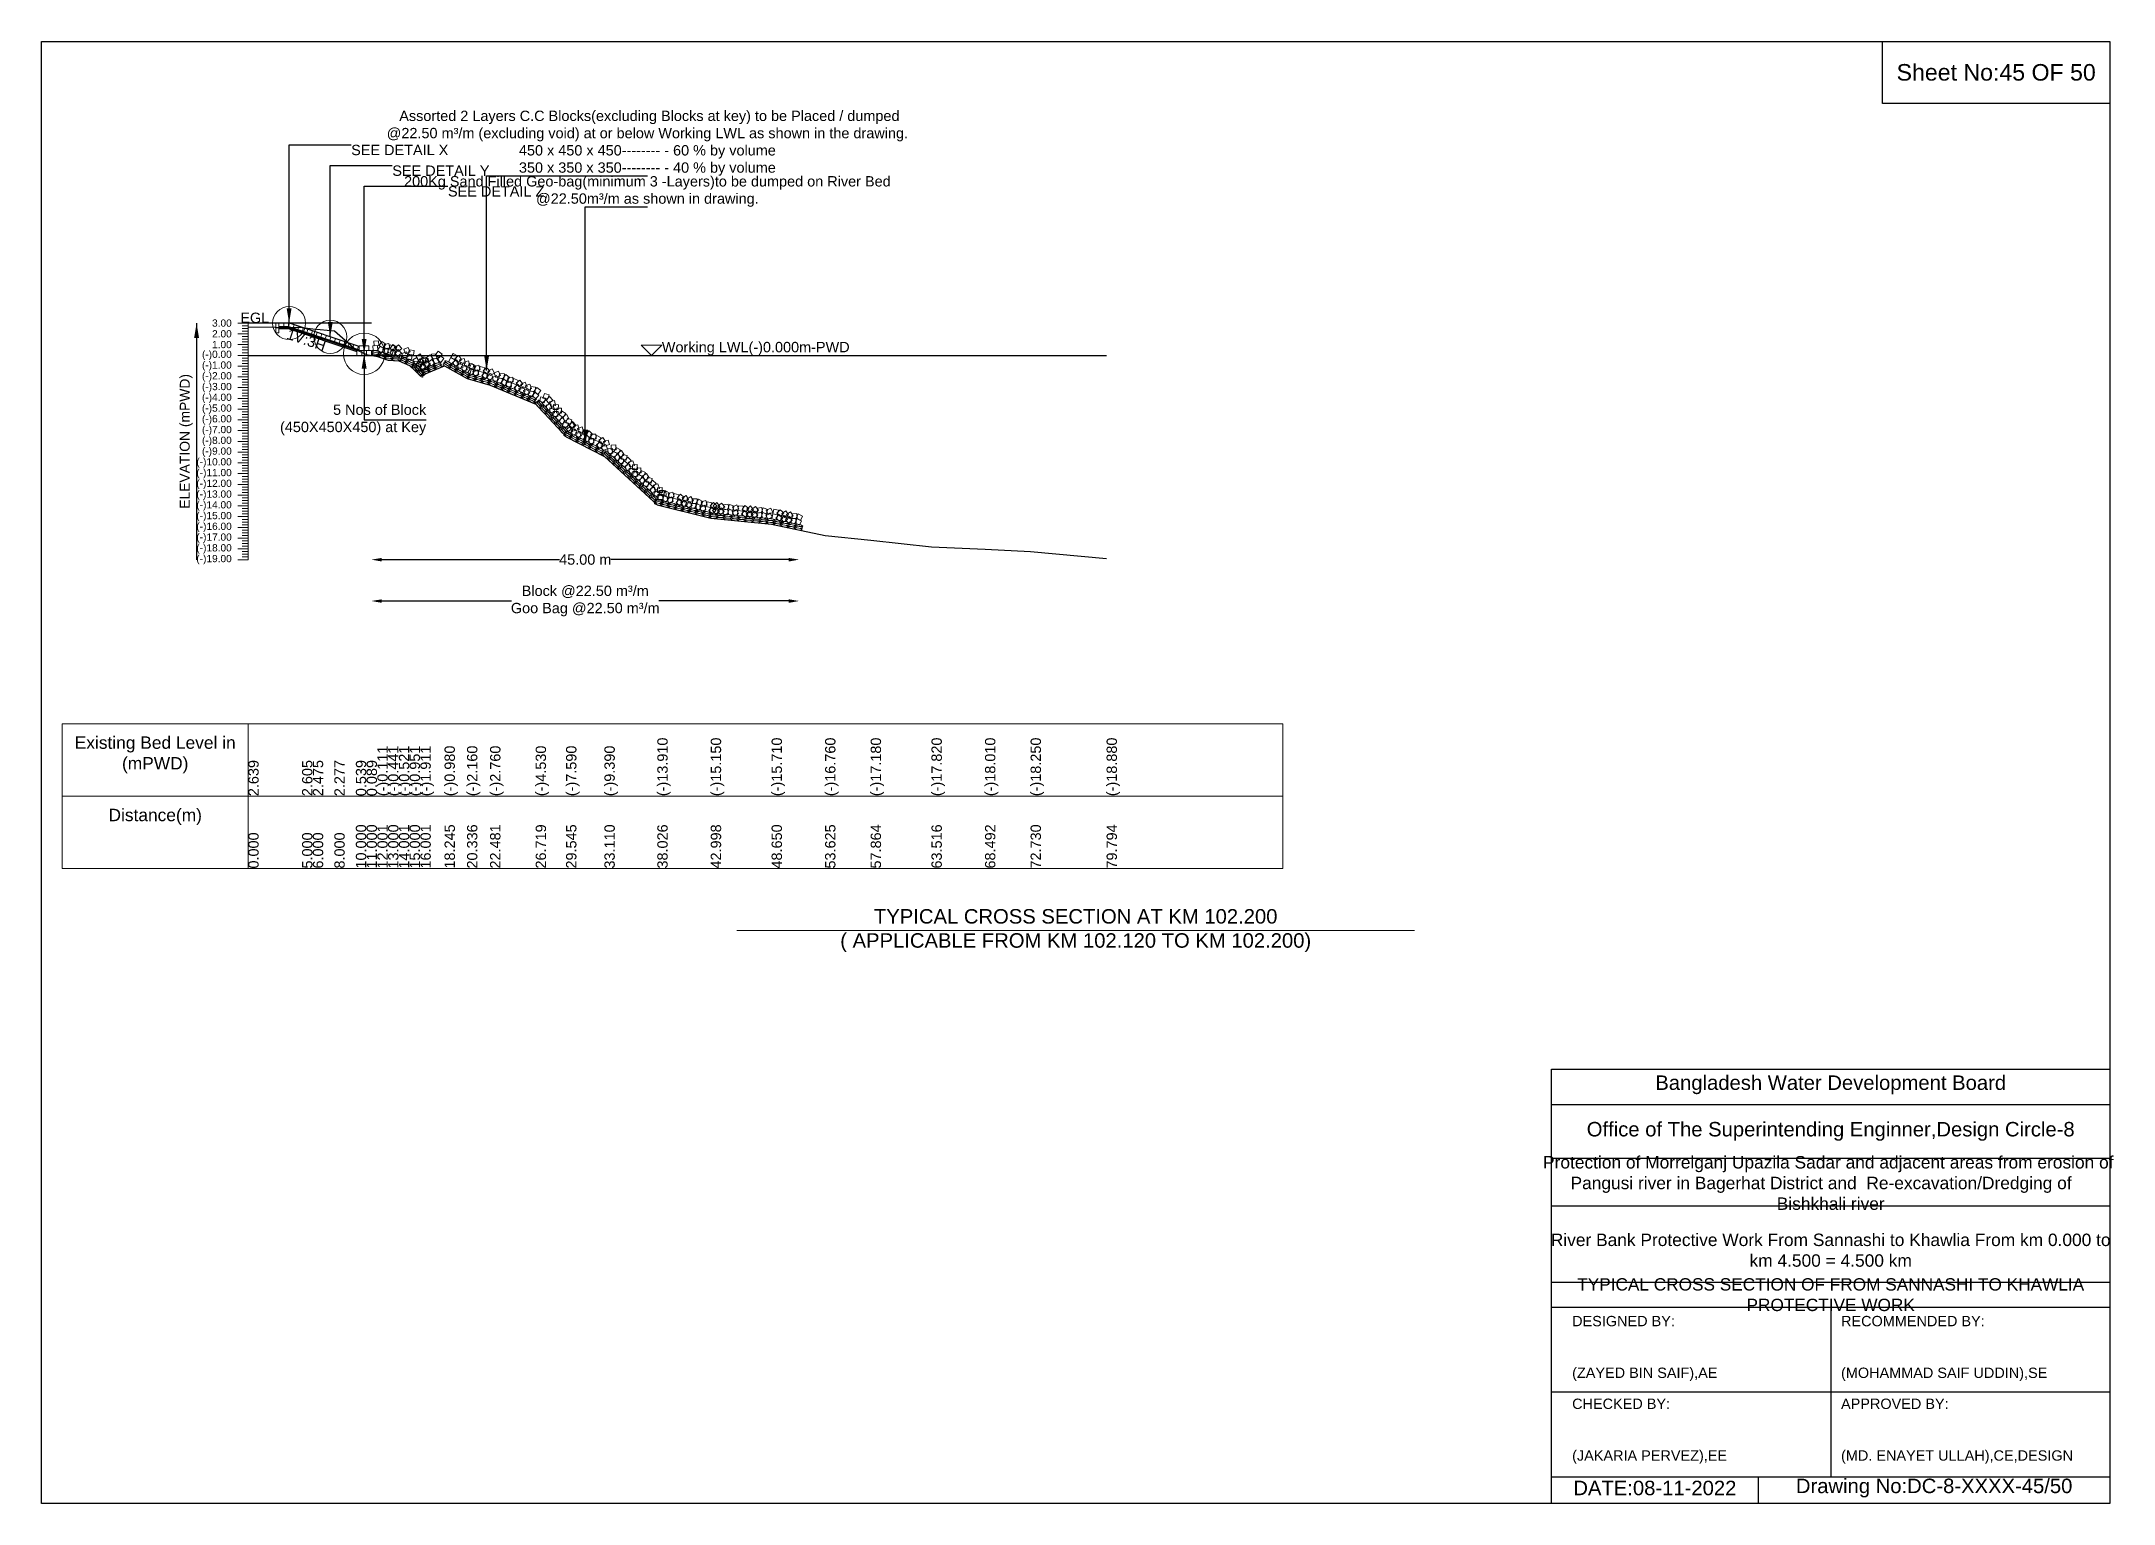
# Model space of a CAD drawing. Header units: inches. Extents: x 89000 to 845017, y -7071 to 0.
# Drawn here: x 760000 to 770017, y -7071 to 0 of the extents above; entities that cross this region are included whole.
import ezdxf

# ---------------------------------------------------------------- set-up
doc = ezdxf.new("R2010")
doc.units = ezdxf.units.IN
doc.header["$LTSCALE"] = 7
doc.header["$MEASUREMENT"] = 0
for name, color, linetype, lineweight in [('Cross section Data Border', 7, 'Continuous', 9), ('Cross Section Labels', 7, 'Continuous', 9), ('Existing_Bed_Level for Xsection', 7, 'Continuous', 25), ('Long Section Labels', 7, 'Continuous', 9)]:
    doc.layers.add(name, color=color, linetype=linetype, lineweight=lineweight)
doc.styles.get("Standard").update_dxf_attribs({"font": 'arial.ttf'})
doc.dimstyles.new('Appron Lebeling Style', dxfattribs={"dimtxt": 50, "dimasz": 50, "dimexe": 0.18, "dimexo": 0.0625, "dimgap": 0.09, "dimtad": 0, "dimtih": 1, "dimtoh": 1, "dimdec": 4, "dimzin": 0, "dimdsep": 46, "dimtxsty": 'Standard', "dimcen": 0.09, "dimse1": 1, "dimse2": 1, "dimadec": 0, "dimazin": 0, "dimtfac": 1, "dimtdec": 4, "dimtofl": 0, "dimtmove": 0, "dimatfit": 3, "dimfxl": 1, "dimtolj": 1, "dimtzin": 0, "dimarcsym": 0})
doc.dimstyles.get("Standard").update_dxf_attribs({"dimtxt": 0.18, "dimasz": 0.18, "dimexe": 0.18, "dimexo": 0.0625, "dimgap": 0.09, "dimtad": 0, "dimtih": 1, "dimtoh": 1, "dimdec": 4, "dimzin": 0, "dimdsep": 46, "dimtxsty": 'Standard', "dimcen": 0.09, "dimadec": 0, "dimazin": 0, "dimtfac": 1, "dimtdec": 4, "dimtofl": 0, "dimtmove": 0, "dimatfit": 3, "dimfxl": 1, "dimtolj": 1, "dimtzin": 0, "dimarcsym": 0})

msp = doc.modelspace()

# ---------------------------------------------------------------- texts
at = {"attachment_point": 5}
for s, insert, char_height in [('Sheet No:45 OF 50', (769450, -150), 80), ('Bangladesh Water Development Board', (768650, -5046), 70), ('Office of The Superintending Enginner,Design Circle-8', (768650, -5271), 70)]:
    msp.add_mtext(s, dxfattribs=dict(at, insert=insert, char_height=char_height))
for s, insert, char_height, width, attachment_point in [('Protection of Morrelganj Upazila Sadar and adjacent areas from erosion of  Pangusi river in Bagerhat District and  Re-excavation/Dredging of     Bishkhali river', (768650, -5521), 60, 2800, 5), ('River Bank Protective Work From Sannashi to Khawlia From km 0.000 to km 4.500 = 4.500 km', (768650, -5846), 60, 2700, 5), ('TYPICAL CROSS SECTION OF FROM SANNASHI TO KHAWLIA PROTECTIVE WORK', (768650, -6061), 59.5765532, 2800, 5), ('DESIGNED BY:^J^J^J(ZAYED BIN SAIF),AE', (767400, -6321), 50, 1400, 4), ('RECOMMENDED BY:^J^J^J(MOHAMMAD SAIF UDDIN),SE', (768700, -6321), 50, 1400, 4), ('CHECKED BY:^J^J^J(JAKARIA PERVEZ),EE', (767400, -6721), 50, 1400, 4), ('APPROVED BY:^J^J^J(MD. ENAYET ULLAH),CE,DESIGN', (768700, -6721), 50, 1400, 4), ('DATE:08-11-2022', (767800, -6996), 70, 1400, 5), ('Drawing No:DC-8-XXXX-45/50', (769150, -6996), 70, 2200, 5)]:
    msp.add_mtext(s, dxfattribs=dict(insert=insert, char_height=char_height, width=width, attachment_point=attachment_point))
at = {"layer": 'Cross section Data Border', "char_height": 60, "width": 800, "attachment_point": 5}
for s, insert in [('Existing Bed Level in (mPWD)', (760550, -3450)), ('Distance(m)', (760550, -3750))]:
    msp.add_mtext(s, dxfattribs=dict(at, insert=insert))
at = {"layer": 'Cross Section Labels'}
for s, insert, char_height, attachment_point in [(' Assorted 2 Layers C.C Blocks(excluding Blocks at key) to be Placed / dumped^J@22.50 m³/m (excluding void) at or below Working LWL as shown in the drawing.^J450 x 450 x 450-------- - 60 % by volume^J350 x 350 x 350-------- - 40 % by volume', (762929.33445, -650), 50, 8), ('SEE DETAIL X', (761497.35452, -500), 50, 1), ('SEE DETAIL Y', (761696.25452, -600), 50, 1), ('200Kg Sand Filled Geo-bag(minimum 3 -Layers)to be dumped on River Bed^J@22.50m³/m as shown in drawing.', (762929.33445, -800), 50, 8), ('SEE DETAIL Z', (761965.35452, -700), 50, 1), ('EGL', (761101.22299, -1362.24), 50, 9), ('Working LWL(-)0.000m-PWD', (762999.15452, -1518.24), 50, 7), ('5 Nos of Block ^J(450X450X450) at Key', (761860.05452, -1830.24), 50, 6), ('TYPICAL CROSS SECTION AT KM 102.200^J( APPLICABLE FROM KM 102.120 TO KM 102.200)', (765000, -4300), 70, 5)]:
    msp.add_mtext(s, dxfattribs=dict(at, insert=insert, char_height=char_height, attachment_point=attachment_point))
at = {"layer": 'Cross Section Labels', "insert": (761288.5826, -1420.05577), "char_height": 50, "attachment_point": 2, "rotation": 341.565051177}
msp.add_mtext('1V:3H', dxfattribs=at)
at = {"layer": 'Long Section Labels', "char_height": 35, "attachment_point": 6}
for s, insert in [('3.00', (760920, -1362.24)), ('2.00', (760920, -1414.24)), ('(-)0.00', (760920, -1518.24)), ('1.00', (760920, -1466.24)), ('(-)1.00', (760920, -1570.24)), ('(-)2.00', (760920, -1622.24)), ('(-)3.00', (760920, -1674.24)), ('(-)4.00', (760920, -1726.24)), ('(-)5.00', (760920, -1778.24)), ('(-)6.00', (760920, -1830.24)), ('(-)7.00', (760920, -1882.24)), ('(-)8.00', (760920, -1934.24)), ('(-)9.00', (760920, -1986.24)), ('(-)10.00', (760920, -2038.24)), ('(-)11.00', (760920, -2090.24)), ('(-)12.00', (760920, -2142.24)), ('(-)13.00', (760920, -2194.24)), ('(-)14.00', (760920, -2246.24)), ('(-)15.00', (760920, -2298.24)), ('(-)16.00', (760920, -2350.24)), ('(-)17.00', (760920, -2402.24)), ('(-)18.00', (760920, -2454.24)), ('(-)19.00', (760920, -2506.24))]:
    msp.add_mtext(s, dxfattribs=dict(at, insert=insert))
at = {"layer": 'Long Section Labels', "rotation": 90}
for s, insert, char_height, attachment_point in [('ELEVATION (mPWD)', (760700, -1934.24), 48, 5), ('(-)13.910', (762977.33083, -3650), 50, 1), ('(-)15.150', (763235.88381, -3650), 50, 1), ('(-)15.710', (763529.80373, -3650), 50, 1), ('(-)16.760', (763788.52472, -3650), 50, 1), ('(-)17.180', (764008.91242, -3650), 50, 1), ('(-)17.820', (764302.81038, -3650), 50, 1), ('(-)18.010', (764561.56028, -3650), 50, 1), ('(-)18.250', (764781.94388, -3650), 50, 1), ('(-)18.880', (765149.30507, -3650), 50, 1), ('2.639', (761000, -3650), 50, 1), ('2.605', (761259.99184, -3650), 50, 1), ('2.475', (761312.01318, -3650), 50, 1), ('2.277', (761416.01758, -3650), 50, 1), ('0.539', (761520.02197, -3650), 50, 1), ('0.089', (761572.00502, -3650), 50, 1), ('(-)0.111', (761624.02636, -3650), 50, 1), ('(-)0.441', (761676.00941, -3650), 50, 1), ('(-)0.521', (761728.03076, -3650), 50, 1), ('(-)0.951', (761780.01381, -3650), 50, 1), ('(-)1.911', (761832.03515, -3650), 50, 1), ('(-)0.980', (761948.72575, -3650), 50, 1), ('(-)2.160', (762057.44901, -3650), 50, 1), ('(-)2.760', (762169.00146, -3650), 50, 1), ('(-)4.530', (762389.38557, -3650), 50, 1), ('(-)7.590', (762536.3455, -3650), 50, 1), ('(-)9.390', (762721.71836, -3650), 50, 1), ('10.000', (761520.02197, -4000), 50, 1), ('11.000', (761572.00502, -4000), 50, 1), ('12.001', (761624.02636, -4000), 50, 1), ('13.000', (761676.00941, -4000), 50, 1), ('14.001', (761728.03076, -4000), 50, 1), ('15.000', (761780.01381, -4000), 50, 1), ('16.001', (761832.03515, -4000), 50, 1), ('18.245', (761948.72575, -4000), 50, 1), ('20.336', (762057.44901, -4000), 50, 1), ('22.481', (762169.00146, -4000), 50, 1), ('26.719', (762389.38557, -4000), 50, 1), ('29.545', (762536.3455, -4000), 50, 1), ('33.110', (762721.71836, -4000), 50, 1), ('38.026', (762977.33083, -4000), 50, 1), ('42.998', (763235.88381, -4000), 50, 1), ('48.650', (763529.80373, -4000), 50, 1), ('53.625', (763788.52472, -4000), 50, 1), ('57.864', (764008.91242, -4000), 50, 1), ('63.516', (764302.81038, -4000), 50, 1), ('68.492', (764561.56028, -4000), 50, 1), ('72.730', (764781.94388, -4000), 50, 1), ('79.794', (765149.30507, -4000), 50, 1), ('0.000', (761000, -4000), 50, 1), ('5.000', (761259.99184, -4000), 50, 1), ('6.000', (761312.01318, -4000), 50, 1), ('8.000', (761416.01758, -4000), 50, 1)]:
    msp.add_mtext(s, dxfattribs=dict(at, insert=insert, char_height=char_height, attachment_point=attachment_point))

# ---------------------------------------------------------------- blocks, each defined once
blk = doc.blocks.new('*D81')
at = {"layer": 'Cross Section Labels', "color": 0, "lineweight": -2, "transparency": 16777216}
for p, q in [((761645, -2506), (762505, -2506)), ((763613, -2506), (762752, -2506))]:
    blk.add_line(p, q, dxfattribs=at)
at = {"layer": 'Cross Section Labels', "color": 0, "transparency": 16777216}
for points in [[(761645, -2498), (761645, -2515), (761595, -2506)], [(763613, -2498), (763613, -2515), (763663, -2506)]]:
    blk.add_solid(points, dxfattribs=at)
at = {"layer": 'Defpoints', "color": 0, "transparency": 16777216}
for p in [(761595, -1518), (763663, -2363), (763663, -2506)]:
    blk.add_point(p, dxfattribs=at)
at = {"layer": 'Cross Section Labels', "color": 0, "transparency": 16777216, "insert": (762629, -2506), "char_height": 50, "attachment_point": 5}
blk.add_mtext('\\A1;45.00 m', dxfattribs=at)
blk = doc.blocks.new('*D82')
at = {"layer": 'Cross Section Labels', "color": 0, "lineweight": -2, "transparency": 16777216}
for p, q in [((761645, -2706), (762273, -2706)), ((763613, -2706), (762985, -2706))]:
    blk.add_line(p, q, dxfattribs=at)
at = {"layer": 'Cross Section Labels', "color": 0, "transparency": 16777216}
for points in [[(761645, -2698), (761645, -2715), (761595, -2706)], [(763613, -2698), (763613, -2715), (763663, -2706)]]:
    blk.add_solid(points, dxfattribs=at)
at = {"layer": 'Defpoints', "color": 0, "transparency": 16777216}
for p in [(761595, -1518), (763663, -2363), (763663, -2706)]:
    blk.add_point(p, dxfattribs=at)
at = {"layer": 'Cross Section Labels', "color": 0, "transparency": 16777216, "insert": (762629, -2706), "char_height": 50, "attachment_point": 5}
blk.add_mtext('\\A1;Block @22.50 m³/m ^JGoo Bag @22.50 m³/m ', dxfattribs=at)

# ---------------------------------------------------------------- dimensions: what is measured, and where the dimension line sits
at = {"layer": 'Cross Section Labels'}
for base, text, picture, middle in [((763662.63125, -2506.24), '45.00 m', '*D81', (762628.89288, -2506.24)), ((763662.63125, -2706.24), 'Block @22.50 m³/m ^JGoo Bag @22.50 m³/m ', '*D82', (762628.89288, -2706.24))]:
    dim = msp.add_linear_dim(base=base, p1=(761595.15452, -1518.24), p2=(763662.63125, -2363.19167), text=text, dimstyle='Appron Lebeling Style', dxfattribs=at)
    dim.commit()
    dim.dimension.update_dxf_attribs({"geometry": picture, "text_midpoint": middle})

# ---------------------------------------------------------------- linework, layer by layer
for points in [[(760000, 0), (770000, 0), (770000, -7071), (760000, -7071)], [(768900, 0), (770000, 0), (770000, -300), (768900, -300)]]:
    msp.add_lwpolyline(points, close=True)
for points in [[(767300, -7071), (767300, -4971), (770000, -4971)], [(767300, -5141), (770000, -5141)], [(767300, -5401), (770000, -5401)], [(767300, -5631), (770000, -5631)], [(767300, -6001), (770000, -6001)], [(767300, -6121), (770000, -6121)], [(768650, -6121), (768650, -6941)], [(767300, -6531), (770000, -6531)], [(767300, -6941), (770000, -6941)], [(768300, -6941), (768300, -7071)]]:
    msp.add_lwpolyline(points)
at = {"layer": 'Cross section Data Border'}
msp.add_lwpolyline([(760100, -3300), (766000.95399, -3300), (766000.95399, -4000), (760100, -4000)], close=True, dxfattribs=at)
for points in [[(761000, -3300), (761000, -4000)], [(760100, -3650), (766000.95399, -3650)]]:
    msp.add_lwpolyline(points, dxfattribs=at)
at = {"layer": 'Cross Section Labels'}
msp.add_lwpolyline([(762949.15452, -1518.24), (762999.15452, -1468.24), (762899.15452, -1468.24)], close=True, dxfattribs=at)
msp.add_lwpolyline([(763362, -4300), (765000, -4300), (766638, -4300)], dxfattribs=at)
for centre, radius in [((761197.35452, -1362.24), 80), ((761396.25452, -1428.54), 80), ((761560.05452, -1510.44), 100)]:
    msp.add_circle(centre, radius, dxfattribs=at)
at = {"layer": 'Existing_Bed_Level for Xsection'}
for points in [[(761595.15452, -1362.24), (761000, -1362.24)], [(761000, -1381.012), (761259.99184, -1382.78), (761312.01318, -1389.54), (761416.01758, -1399.836), (761520.02197, -1490.212), (761572.00502, -1513.612), (761624.02636, -1524.012), (761676.00941, -1541.172), (761728.03076, -1545.332), (761780.01381, -1567.692), (761832.03515, -1617.612), (761948.72575, -1569.2), (762057.44901, -1630.56), (762169.00146, -1661.76), (762389.38557, -1753.8), (762536.3455, -1912.92), (762721.71836, -2006.52), (762977.33083, -2241.56), (763235.88381, -2306.04), (763529.80373, -2335.16), (763788.52472, -2389.76), (764008.91242, -2411.6), (764302.81038, -2444.88), (764561.56028, -2454.76), (764781.94388, -2467.24), (765149.30507, -2500)], [(761536.65452, -1475.34), (761199.75614, -1363.04054), (761197.35452, -1362.24), (761194.82299, -1362.24), (761148.02299, -1362.24)], [(761148.02299, -1377.84), (761194.82299, -1377.84), (761536.65452, -1491.78384)], [(761148.02299, -1383.04), (761193.97914, -1383.04), (761529.37914, -1494.84)], [(761148.02299, -1388.24), (761193.1353, -1388.24), (761524.95452, -1498.84641)], [(761000, -1518.24), (765149.30507, -1518.24)]]:
    msp.add_lwpolyline(points, dxfattribs=at)
at = {"layer": 'Long Section Labels'}
for points in [[(761000, -1362.24), (760950, -1362.24)], [(761000, -1375.24), (760970, -1375.24)], [(761000, -1388.24), (760970, -1388.24)], [(761000, -1401.24), (760970, -1401.24)], [(761000, -2506.24), (761000, -2454.24), (761000, -2402.24), (761000, -2350.24), (761000, -2298.24), (761000, -2246.24), (761000, -2194.24), (761000, -2142.24), (761000, -2090.24), (761000, -2038.24), (761000, -1986.24), (761000, -1934.24), (761000, -1882.24), (761000, -1830.24), (761000, -1778.24), (761000, -1726.24), (761000, -1674.24), (761000, -1622.24), (761000, -1570.24), (761000, -1518.24), (761000, -1466.24), (761000, -1414.24), (761000, -1362.24)], [(761000, -1414.24), (760950, -1414.24)], [(761000, -1466.24), (760950, -1466.24)], [(761000, -1427.24), (760970, -1427.24)], [(761000, -1440.24), (760970, -1440.24)], [(761000, -1453.24), (760970, -1453.24)], [(761000, -1479.24), (760970, -1479.24)], [(761000, -1492.24), (760970, -1492.24)], [(761000, -1518.24), (760950, -1518.24)], [(761000, -1570.24), (760950, -1570.24)], [(761000, -1505.24), (760970, -1505.24)], [(761000, -1531.24), (760970, -1531.24)], [(761000, -1544.24), (760970, -1544.24)], [(761000, -1557.24), (760970, -1557.24)], [(761000, -1583.24), (760970, -1583.24)], [(761000, -1596.24), (760970, -1596.24)], [(761000, -1622.24), (760950, -1622.24)], [(761000, -1674.24), (760950, -1674.24)], [(761000, -1609.24), (760970, -1609.24)], [(761000, -1635.24), (760970, -1635.24)], [(761000, -1648.24), (760970, -1648.24)], [(761000, -1661.24), (760970, -1661.24)], [(761000, -1687.24), (760970, -1687.24)], [(761000, -1700.24), (760970, -1700.24)], [(761000, -1726.24), (760950, -1726.24)], [(761000, -1778.24), (760950, -1778.24)], [(761000, -1713.24), (760970, -1713.24)], [(761000, -1739.24), (760970, -1739.24)], [(761000, -1752.24), (760970, -1752.24)], [(761000, -1765.24), (760970, -1765.24)], [(761000, -1791.24), (760970, -1791.24)], [(761000, -1830.24), (760950, -1830.24)], [(761000, -1882.24), (760950, -1882.24)], [(761000, -1804.24), (760970, -1804.24)], [(761000, -1817.24), (760970, -1817.24)], [(761000, -1843.24), (760970, -1843.24)], [(761000, -1856.24), (760970, -1856.24)], [(761000, -1869.24), (760970, -1869.24)], [(761000, -1895.24), (760970, -1895.24)], [(761000, -1934.24), (760950, -1934.24)], [(761000, -1986.24), (760950, -1986.24)], [(761000, -1908.24), (760970, -1908.24)], [(761000, -1921.24), (760970, -1921.24)], [(761000, -1947.24), (760970, -1947.24)], [(761000, -1960.24), (760970, -1960.24)], [(761000, -1973.24), (760970, -1973.24)], [(761000, -1999.24), (760970, -1999.24)], [(761000, -2038.24), (760950, -2038.24)], [(761000, -2090.24), (760950, -2090.24)], [(761000, -2012.24), (760970, -2012.24)], [(761000, -2025.24), (760970, -2025.24)], [(761000, -2051.24), (760970, -2051.24)], [(761000, -2064.24), (760970, -2064.24)], [(761000, -2077.24), (760970, -2077.24)], [(761000, -2103.24), (760970, -2103.24)], [(761000, -2142.24), (760950, -2142.24)], [(761000, -2194.24), (760950, -2194.24)], [(761000, -2116.24), (760970, -2116.24)], [(761000, -2129.24), (760970, -2129.24)], [(761000, -2155.24), (760970, -2155.24)], [(761000, -2168.24), (760970, -2168.24)], [(761000, -2181.24), (760970, -2181.24)], [(761000, -2246.24), (760950, -2246.24)], [(761000, -2298.24), (760950, -2298.24)], [(761000, -2207.24), (760970, -2207.24)], [(761000, -2220.24), (760970, -2220.24)], [(761000, -2233.24), (760970, -2233.24)], [(761000, -2259.24), (760970, -2259.24)], [(761000, -2272.24), (760970, -2272.24)], [(761000, -2285.24), (760970, -2285.24)], [(761000, -2350.24), (760950, -2350.24)], [(761000, -2402.24), (760950, -2402.24)], [(761000, -2311.24), (760970, -2311.24)], [(761000, -2324.24), (760970, -2324.24)], [(761000, -2337.24), (760970, -2337.24)], [(761000, -2363.24), (760970, -2363.24)], [(761000, -2376.24), (760970, -2376.24)], [(761000, -2389.24), (760970, -2389.24)], [(761000, -2454.24), (760950, -2454.24)], [(761000, -2415.24), (760970, -2415.24)], [(761000, -2428.24), (760970, -2428.24)], [(761000, -2441.24), (760970, -2441.24)], [(761000, -2467.24), (760970, -2467.24)], [(761000, -2480.24), (760970, -2480.24)], [(761000, -2493.24), (760970, -2493.24)], [(761000, -2506.24), (760950, -2506.24)]]:
    msp.add_lwpolyline(points, dxfattribs=at)
for points in [[(761148.02299, -1362.24), (761132.42299, -1362.24), (761132.42299, -1385.64), (761148.02299, -1385.64)], [(761148.02299, -1385.64), (761132.42299, -1385.64), (761132.42299, -1409.04), (761148.02299, -1409.04)], [(761171.42299, -1362.24), (761148.02299, -1362.24), (761148.02299, -1377.84), (761171.42299, -1377.84)], [(761194.82299, -1362.24), (761171.42299, -1362.24), (761171.42299, -1377.84), (761194.82299, -1377.84)], [(761221.95533, -1370.44027), (761199.75614, -1363.04054), (761194.82299, -1377.84), (761217.02217, -1385.23973)], [(761244.15452, -1377.84), (761221.95533, -1370.44027), (761217.02217, -1385.23973), (761239.22136, -1392.63946)], [(761266.35371, -1385.23973), (761244.15452, -1377.84), (761239.22136, -1392.63946), (761261.42055, -1400.03919)], [(761288.5529, -1392.63946), (761266.35371, -1385.23973), (761261.42055, -1400.03919), (761283.61974, -1407.43892)], [(761310.75208, -1400.03919), (761288.5529, -1392.63946), (761283.61974, -1407.43892), (761305.81893, -1414.83865)], [(761332.95127, -1407.43892), (761310.75208, -1400.03919), (761305.81893, -1414.83865), (761328.01812, -1422.23838)], [(761355.15046, -1414.83865), (761332.95127, -1407.43892), (761328.01812, -1422.23838), (761350.21731, -1429.63811)], [(761377.34965, -1422.23838), (761355.15046, -1414.83865), (761350.21731, -1429.63811), (761372.4165, -1437.03784)], [(761399.54884, -1429.63811), (761377.34965, -1422.23838), (761372.4165, -1437.03784), (761394.61569, -1444.43757)], [(761421.74803, -1437.03784), (761399.54884, -1429.63811), (761394.61569, -1444.43757), (761416.81488, -1451.8373)], [(761443.94722, -1444.43757), (761421.74803, -1437.03784), (761416.81488, -1451.8373), (761439.01407, -1459.23703)], [(761466.14641, -1451.8373), (761443.94722, -1444.43757), (761439.01407, -1459.23703), (761461.21326, -1466.63676)], [(761488.3456, -1459.23703), (761466.14641, -1451.8373), (761461.21326, -1466.63676), (761483.41245, -1474.03649)], [(761510.54479, -1466.63676), (761488.3456, -1459.23703), (761483.41245, -1474.03649), (761505.61163, -1481.43622)], [(761532.74398, -1474.03649), (761510.54479, -1466.63676), (761505.61163, -1481.43622), (761527.81082, -1488.83595)], [(761548.35452, -1494.84), (761524.95452, -1494.84), (761524.95452, -1518.24), (761548.35452, -1518.24)], [(761560.05452, -1471.44), (761536.65452, -1471.44), (761536.65452, -1494.84), (761560.05452, -1494.84)], [(761571.75452, -1494.84), (761548.35452, -1494.84), (761548.35452, -1518.24), (761571.75452, -1518.24)], [(761583.45452, -1471.44), (761560.05452, -1471.44), (761560.05452, -1494.84), (761583.45452, -1494.84)], [(761595.15452, -1494.84), (761571.75452, -1494.84), (761571.75452, -1518.24), (761595.15452, -1518.24)], [(761625.03936, -1470.62347), (761601.68829, -1472.136), (761603.20083, -1495.48707), (761626.55189, -1493.97453)], [(761629.62667, -1447.67752), (761606.2756, -1449.19005), (761607.78814, -1472.54112), (761631.1392, -1471.02858)], [(761657.58024, -1486.13055), (761638.01785, -1473.29027), (761625.17756, -1492.85265), (761644.73995, -1505.69294)], [(761664.91543, -1463.90995), (761645.35304, -1451.06967), (761632.51275, -1470.63206), (761652.07514, -1483.47234)], [(761672.68446, -1482.99771), (761649.77042, -1487.74183), (761654.51454, -1510.65587), (761677.42858, -1505.91175)], [(761680.01965, -1460.77711), (761657.10561, -1465.52123), (761661.84973, -1488.43527), (761684.76377, -1483.69115)], [(761700.59799, -1496.71928), (761678.37739, -1489.38409), (761671.0422, -1511.60469), (761693.2628, -1518.93987)], [(761707.93318, -1474.49868), (761685.71258, -1467.16349), (761678.37739, -1489.38409), (761700.59799, -1496.71928)], [(761716.37475, -1501.75213), (761697.09893, -1488.48552), (761683.83232, -1507.76134), (761703.10814, -1521.02794)], [(761718.24003, -1478.42659), (761698.96421, -1465.15998), (761685.6976, -1484.4358), (761704.97342, -1497.7024)], [(761724.75459, -1490.12889), (761706.93595, -1505.29649), (761722.10356, -1523.11513), (761739.92219, -1507.94752)], [(761726.61987, -1466.80335), (761708.80123, -1481.97095), (761723.96883, -1499.78959), (761741.78747, -1484.62199)], [(761772.78271, -1522.96867), (761764.1123, -1501.23427), (761742.3779, -1509.90468), (761751.04831, -1531.63908)], [(761782.0289, -1501.4729), (761773.35849, -1479.7385), (761751.6241, -1488.40891), (761760.29451, -1510.14331)], [(761801.58229, -1494.29005), (761778.42521, -1490.92707), (761775.06224, -1514.08415), (761798.21932, -1517.44713)], [(761918.0636, -1497.90774), (761903.81794, -1516.47172), (761922.38192, -1530.71738), (761936.62758, -1512.1534)], [(761792.3361, -1515.78581), (761769.17902, -1512.42284), (761765.81604, -1535.57992), (761788.97312, -1538.94289)], [(761826.82862, -1548.18281), (761814.71748, -1528.16081), (761794.69548, -1540.27195), (761806.80662, -1560.29395)], [(761825.26948, -1549.05951), (761802.06613, -1546.03218), (761799.03881, -1569.23553), (761822.24215, -1572.26286)], [(761834.23647, -1570.67323), (761811.03312, -1567.64591), (761808.0058, -1590.84925), (761831.20914, -1593.87658)], [(761843.0304, -1531.29903), (761830.91926, -1511.27703), (761810.89727, -1523.38817), (761823.00841, -1543.41016)], [(761841.80694, -1551.87093), (761819.08761, -1546.26807), (761813.48474, -1568.98739), (761836.20407, -1574.59026)], [(761827.43333, -1534.89479), (761818.48213, -1556.51506), (761840.1024, -1565.46626), (761849.0536, -1543.84599)], [(761836.40032, -1556.50852), (761827.44912, -1578.12879), (761849.06939, -1587.07999), (761858.02059, -1565.45972)], [(761861.07241, -1576.28995), (761844.18862, -1560.08816), (761827.98684, -1576.97195), (761844.87062, -1593.17373)], [(761858.00872, -1534.98715), (761835.28939, -1529.38428), (761829.68652, -1552.10361), (761852.40585, -1557.70648)], [(761870.66227, -1534.86683), (761849.03488, -1525.93285), (761840.1009, -1547.56024), (761861.72829, -1556.49422)], [(761877.27419, -1559.40616), (761860.39041, -1543.20438), (761844.18862, -1560.08816), (761861.07241, -1576.28995)], [(761879.62927, -1556.48055), (761858.00188, -1547.54658), (761849.0679, -1569.17397), (761870.69529, -1578.10795)], [(761879.14249, -1515.84015), (761860.58892, -1530.09937), (761874.84814, -1548.65293), (761893.4017, -1534.39372)], [(761888.10948, -1537.45388), (761869.55591, -1551.71309), (761883.81513, -1570.26666), (761902.3687, -1556.00744)], [(761908.67701, -1510.14883), (761885.47831, -1513.21158), (761888.54106, -1536.41028), (761911.73976, -1533.34753)], [(761917.644, -1531.76255), (761894.4453, -1534.8253), (761897.50806, -1558.024), (761920.70675, -1554.96125)], [(761927.03059, -1519.52147), (761912.78494, -1538.08545), (761931.34891, -1552.3311), (761945.59457, -1533.76713)], [(761999.21867, -1540.37524), (761978.8401, -1528.87422), (761967.33907, -1549.25279), (761987.71764, -1560.75382)], [(762010.7197, -1519.99667), (761990.34112, -1508.49564), (761978.8401, -1528.87422), (761999.21867, -1540.37524)], [(762019.68357, -1560.43126), (762007.77366, -1540.28892), (761987.63132, -1552.19883), (761999.54123, -1572.34117)], [(762031.1846, -1540.05269), (762019.27469, -1519.91034), (761999.13235, -1531.82026), (762011.04226, -1551.9626)], [(762032.17421, -1553.40949), (762009.62943, -1559.67788), (762015.89783, -1582.22266), (762038.44261, -1575.95427)], [(762043.67524, -1533.03091), (762021.13046, -1539.29931), (762027.39886, -1561.84409), (762049.94364, -1555.57569)], [(762058.82766, -1587.44382), (762052.54131, -1564.90404), (762030.00153, -1571.19039), (762036.28788, -1593.73017)], [(762070.32869, -1567.06525), (762064.04234, -1544.52546), (762041.50256, -1550.81181), (762047.78891, -1573.35159)], [(762079.03931, -1582.40222), (762056.37726, -1576.57199), (762050.54703, -1599.23404), (762073.20908, -1605.06427)], [(762093.65636, -1592.41239), (762073.52274, -1580.48774), (762061.59809, -1600.62136), (762081.73171, -1612.54601)], [(762090.54034, -1562.02365), (762067.87829, -1556.19342), (762062.04806, -1578.85547), (762084.71011, -1584.6857)], [(762099.95921, -1569.87721), (762079.82558, -1557.95256), (762067.90093, -1578.08618), (762088.03455, -1590.01083)], [(762108.60007, -1588.58645), (762085.92914, -1594.38205), (762091.72473, -1617.05298), (762114.39566, -1611.25738)], [(762114.90292, -1566.05128), (762092.23198, -1571.84687), (762098.02758, -1594.5178), (762120.69851, -1588.72221)], [(762137.11659, -1601.00639), (762114.58141, -1594.70355), (762108.27857, -1617.23872), (762130.81375, -1623.54157)], [(762143.41943, -1578.47121), (762120.88426, -1572.16837), (762114.58141, -1594.70355), (762137.11659, -1601.00639)], [(762161.77817, -1615.59619), (762145.40355, -1598.87998), (762128.68734, -1615.25461), (762145.06196, -1631.97082)], [(762168.08102, -1593.06101), (762151.70639, -1576.34481), (762134.99018, -1592.71943), (762151.36481, -1609.43564)], [(762178.5339, -1583.26007), (762158.13777, -1594.72994), (762169.60765, -1615.12607), (762190.00378, -1603.65619)], [(762218.56574, -1615.67465), (762209.66541, -1594.03339), (762188.02415, -1602.93371), (762196.92447, -1624.57498)], [(762172.23106, -1605.79524), (762151.83493, -1617.26512), (762163.30481, -1637.66124), (762183.70093, -1626.19137)], [(762209.54793, -1637.26723), (762200.64761, -1615.62596), (762179.00635, -1624.52629), (762187.90667, -1646.16755)], [(762229.02408, -1629.8775), (762205.83265, -1626.76019), (762202.71535, -1649.95162), (762225.90678, -1653.06893)], [(762238.04189, -1608.28492), (762214.85046, -1605.16762), (762211.73315, -1628.35905), (762234.92458, -1631.47635)], [(762253.87368, -1646.82378), (762235.35371, -1632.52097), (762221.05089, -1651.04094), (762239.57087, -1665.34376)], [(762262.89149, -1625.23121), (762244.37151, -1610.92839), (762230.0687, -1629.44837), (762248.58867, -1643.75118)], [(762269.17369, -1644.85859), (762245.96329, -1647.83134), (762248.93603, -1671.04174), (762272.14643, -1668.06899)], [(762278.19149, -1623.26602), (762254.98109, -1626.23876), (762257.95383, -1649.44916), (762281.16424, -1646.47642)], [(762295.95262, -1660.68058), (762274.36005, -1651.66278), (762265.34225, -1673.25535), (762286.93482, -1682.27316)], [(762304.97043, -1639.08801), (762283.37785, -1630.07021), (762274.36005, -1651.66278), (762295.95262, -1660.68058)], [(762318.6397, -1678.18351), (762304.43775, -1659.58608), (762285.84032, -1673.78803), (762300.04227, -1692.38546)], [(762327.65751, -1656.59094), (762313.45555, -1637.9935), (762294.85812, -1652.19546), (762309.06007, -1670.79289)], [(762330.21521, -1669.73786), (762308.56687, -1678.62095), (762317.44995, -1700.26929), (762339.0983, -1691.3862)], [(762339.23301, -1648.14528), (762317.58467, -1657.02837), (762326.46776, -1678.67671), (762348.1161, -1669.79363)], [(762360.69595, -1700.39185), (762351.79563, -1678.75058), (762330.15436, -1687.65091), (762339.05469, -1709.29217)], [(762369.71375, -1678.79927), (762360.81343, -1657.15801), (762339.17217, -1666.05833), (762348.07249, -1687.6996)], [(762380.1721, -1693.00212), (762356.98067, -1689.88481), (762353.86336, -1713.07624), (762377.05479, -1716.19355)], [(762389.1899, -1671.40954), (762365.99847, -1668.29224), (762362.88116, -1691.48367), (762386.07259, -1694.60097)], [(762405.0217, -1709.9484), (762386.50172, -1695.64559), (762372.19891, -1714.16556), (762390.71888, -1728.46838)], [(762414.0395, -1688.35583), (762395.51952, -1674.05301), (762381.21671, -1692.57299), (762399.73669, -1706.8758)], [(762453.78057, -1709.15), (762431.44031, -1702.18777), (762424.47808, -1724.52803), (762446.81834, -1731.49026)], [(762436.59048, -1725.02641), (762414.25021, -1718.06418), (762407.28798, -1740.40445), (762429.62825, -1747.36668)], [(762454.3489, -1750.56237), (762438.47249, -1733.37227), (762421.28239, -1749.24869), (762437.15881, -1766.43878)], [(762471.539, -1734.68595), (762455.66258, -1717.49585), (762438.47249, -1733.37227), (762454.3489, -1750.56237)], [(762467.68715, -1775.92271), (762462.51915, -1753.10054), (762439.69698, -1758.26853), (762444.86497, -1781.09071)], [(762484.87725, -1760.0463), (762479.70925, -1737.22412), (762456.88707, -1742.39212), (762462.05507, -1765.21429)], [(762481.72818, -1773.06424), (762458.347, -1772.12602), (762457.40878, -1795.5072), (762480.78996, -1796.44542)], [(762496.67606, -1813.62658), (762497.59566, -1790.24465), (762474.21374, -1789.32505), (762473.29413, -1812.70698)], [(762498.91828, -1757.18782), (762475.5371, -1756.2496), (762474.59887, -1779.63078), (762497.98006, -1780.56901)], [(762517.46048, -1815.01801), (762497.67341, -1802.52674), (762485.18214, -1822.31381), (762504.96921, -1834.80508)], [(762513.86615, -1797.75016), (762514.78576, -1774.36824), (762491.40383, -1773.44864), (762490.48423, -1796.83056)], [(762534.65058, -1799.14159), (762514.86351, -1786.65032), (762502.37224, -1806.4374), (762522.15931, -1818.92867)], [(762532.99664, -1840.77276), (762522.11448, -1820.0571), (762501.39882, -1830.93926), (762512.28098, -1851.65492)], [(762547.72539, -1845.35709), (762525.38513, -1838.39486), (762518.4229, -1860.73512), (762540.76316, -1867.69735)], [(762550.18674, -1824.89634), (762539.30457, -1804.18068), (762518.58891, -1815.06284), (762529.47108, -1835.7785)], [(762565.48382, -1870.89304), (762549.6074, -1853.70294), (762532.41731, -1869.57936), (762548.29372, -1886.76946)], [(762564.91549, -1829.48067), (762542.57522, -1822.51844), (762535.61299, -1844.8587), (762557.95326, -1851.82093)], [(762570.30355, -1882.44238), (762557.47561, -1862.8719), (762537.90513, -1875.69984), (762550.73307, -1895.27033)], [(762580.85063, -1861.55413), (762568.02268, -1841.98364), (762548.4522, -1854.81159), (762561.28014, -1874.38207)], [(762582.67391, -1855.01662), (762566.7975, -1837.82653), (762549.6074, -1853.70294), (762565.48382, -1870.89304)], [(762582.45638, -1874.85093), (762560.22534, -1882.1544), (762567.52881, -1904.38544), (762589.75985, -1897.08197)], [(762593.00345, -1853.96267), (762570.77241, -1861.26614), (762578.07588, -1883.49719), (762600.30693, -1876.19372)], [(762610.65405, -1907.61728), (762603.33288, -1885.39206), (762581.10766, -1892.71323), (762588.42883, -1914.93845)], [(762621.20112, -1886.72903), (762613.87995, -1864.5038), (762591.65473, -1871.82498), (762598.9759, -1894.0502)], [(762630.61114, -1901.64711), (762607.70389, -1896.8703), (762602.92708, -1919.77755), (762625.83433, -1924.55436)], [(762641.15821, -1880.75886), (762618.25097, -1875.98204), (762613.47415, -1898.88929), (762636.3814, -1903.6661)], [(762664.72497, -1899.44808), (762647.28138, -1883.85061), (762631.68391, -1901.29421), (762649.1275, -1916.89168)], [(762680.12668, -1898.58812), (762656.7626, -1899.88423), (762658.05871, -1923.24831), (762681.42279, -1921.9522)], [(762654.1779, -1920.33634), (762636.7343, -1904.73887), (762621.13684, -1922.18246), (762638.58043, -1937.77993)], [(762669.57961, -1919.47638), (762646.21553, -1920.77249), (762647.51164, -1944.13657), (762670.87572, -1942.84046)], [(762695.15155, -1937.18295), (762674.26329, -1926.63588), (762663.71622, -1947.52414), (762684.60447, -1958.07121)], [(762705.69862, -1916.2947), (762684.81036, -1905.74762), (762674.26329, -1926.63588), (762695.15155, -1937.18295)], [(762716.52135, -1956.27189), (762703.69341, -1936.7014), (762684.12292, -1949.52935), (762696.95087, -1969.09983)], [(762727.06842, -1935.38363), (762714.24048, -1915.81315), (762694.67, -1928.64109), (762707.49794, -1948.21157)], [(762728.67418, -1948.68043), (762706.44314, -1955.9839), (762713.74661, -1978.21495), (762735.97765, -1970.91148)], [(762739.22125, -1927.79217), (762716.99021, -1935.09565), (762724.29368, -1957.32669), (762746.52472, -1950.02322)], [(762762.37279, -1991.97178), (762761.38321, -1968.59271), (762738.00415, -1969.58229), (762738.99373, -1992.96136)], [(762783.20147, -1991.66421), (762762.46196, -1980.82758), (762751.62533, -2001.56709), (762772.36484, -2012.40372)], [(762778.21141, -1974.74685), (762777.22183, -1951.36778), (762753.84276, -1952.35736), (762754.83234, -1975.73643)], [(762799.04009, -1974.43928), (762778.30057, -1963.60265), (762767.46395, -1984.34216), (762788.20346, -1995.17879)], [(762800.78548, -2016.06671), (762788.25077, -1996.30712), (762768.49119, -2008.84183), (762781.02589, -2028.60141)], [(762816.62409, -1998.84177), (762804.08939, -1979.08219), (762784.3298, -1991.6169), (762796.86451, -2011.37648)], [(762831.67754, -2002.21014), (762808.84407, -1997.09229), (762803.72622, -2019.92576), (762826.55969, -2025.04362)], [(762815.83893, -2019.43507), (762793.00545, -2014.31722), (762787.8876, -2037.15069), (762810.72107, -2042.26855)], [(762835.61997, -2043.43834), (762818.39504, -2027.59973), (762802.55642, -2044.82466), (762819.78135, -2060.66327)], [(762851.45858, -2026.21341), (762834.23365, -2010.37479), (762818.39504, -2027.59973), (762835.61997, -2043.43834)], [(762850.98123, -2067.62693), (762843.96994, -2045.30201), (762821.64502, -2052.3133), (762828.65631, -2074.63822)], [(762866.81984, -2050.402), (762859.80855, -2028.07708), (762837.48364, -2035.08837), (762844.49493, -2057.41329)], [(762864.7425, -2063.63333), (762841.36265, -2064.60429), (762842.33361, -2087.98414), (762865.71346, -2087.01317)], [(762880.58111, -2046.40839), (762857.20127, -2047.37936), (762858.17223, -2070.7592), (762881.55208, -2069.78824)], [(762882.94731, -2102.84209), (762881.95773, -2079.46302), (762858.57866, -2080.4526), (762859.56824, -2103.83167)], [(762903.77599, -2102.53452), (762883.03647, -2091.69789), (762872.19985, -2112.43741), (762892.93936, -2123.27403)], [(762898.78593, -2085.61716), (762897.79634, -2062.23809), (762874.41728, -2063.22767), (762875.40686, -2086.60674)], [(762919.6146, -2085.30959), (762898.87509, -2074.47296), (762888.03846, -2095.21248), (762908.77798, -2106.0491)], [(762937.19861, -2109.71209), (762924.6639, -2089.9525), (762904.90432, -2102.48721), (762917.43903, -2122.24679)], [(762921.35999, -2126.93702), (762908.82529, -2107.17743), (762889.0657, -2119.71214), (762901.60041, -2139.47172)], [(762936.41344, -2130.30538), (762913.57997, -2125.18753), (762908.46212, -2148.02101), (762931.29559, -2153.13886)], [(762956.19448, -2154.30865), (762938.96955, -2138.47004), (762923.13094, -2155.69497), (762940.35587, -2171.53358)], [(762952.25206, -2113.08045), (762929.41858, -2107.9626), (762924.30073, -2130.79608), (762947.13421, -2135.91393)], [(762972.0331, -2137.08372), (762954.80817, -2121.24511), (762938.96955, -2138.47004), (762956.19448, -2154.30865)], [(762971.55574, -2178.49724), (762964.54445, -2156.17232), (762942.21954, -2163.18361), (762949.23083, -2185.50853)], [(762987.39436, -2161.27231), (762980.38307, -2138.94739), (762958.05816, -2145.95868), (762965.06944, -2168.2836)], [(762985.31701, -2174.50364), (762961.93717, -2175.4746), (762962.90813, -2198.85445), (762986.28798, -2197.88348)], [(763001.15563, -2157.27871), (762977.77578, -2158.24967), (762978.74675, -2181.62952), (763002.12659, -2180.65855)], [(763003.52183, -2213.7124), (763002.53225, -2190.33333), (762979.15318, -2191.32292), (762980.14276, -2214.70198)], [(763005.13909, -2194.33433), (762981.74271, -2194.74609), (762982.15447, -2218.14246), (763005.55085, -2217.7307)], [(763010.80135, -2171.62973), (762987.40497, -2172.04149), (762987.81673, -2195.43786), (763011.2131, -2195.0261)], [(763019.36044, -2196.48747), (763018.37086, -2173.1084), (762994.9918, -2174.09798), (762995.98138, -2197.47705)], [(763032.25788, -2207.34396), (763011.79469, -2195.99415), (763000.44489, -2216.45734), (763020.90807, -2227.80714)], [(763037.92013, -2184.63936), (763017.45695, -2173.28955), (763006.10714, -2193.75274), (763026.57033, -2205.10254)], [(763047.08727, -2203.09644), (763024.58952, -2209.53162), (763031.0247, -2232.02936), (763053.52244, -2225.59419)], [(763052.74952, -2180.39184), (763030.25178, -2186.82702), (763036.68695, -2209.32476), (763059.1847, -2202.88959)], [(763081.60627, -2191.99938), (763058.90166, -2186.33713), (763053.23941, -2209.04173), (763075.94401, -2214.70398)], [(763106.67106, -2205.88507), (763089.82969, -2189.63919), (763073.58382, -2206.48056), (763090.42518, -2222.72643)], [(763116.84225, -2195.79208), (763096.77906, -2207.83485), (763108.82183, -2227.89805), (763128.88502, -2215.85527)], [(763151.59281, -2221.50474), (763139.53406, -2201.45115), (763119.48047, -2213.50989), (763131.53921, -2233.56349)], [(763075.94401, -2214.70398), (763053.23941, -2209.04173), (763047.57716, -2231.74633), (763070.28176, -2237.40858)], [(763101.0088, -2228.58967), (763084.16744, -2212.34379), (763067.92157, -2229.18516), (763084.76293, -2245.43103)], [(763111.18, -2218.49668), (763091.1168, -2230.53945), (763103.15957, -2250.60265), (763123.22277, -2238.55987)], [(763145.93056, -2244.20934), (763133.87181, -2224.15575), (763113.81822, -2236.21449), (763125.87696, -2256.26809)], [(763164.07129, -2233.9701), (763140.67492, -2234.38186), (763141.08668, -2257.77824), (763164.48305, -2257.36648)], [(763169.73355, -2211.2655), (763146.33717, -2211.67726), (763146.74893, -2235.07364), (763170.14531, -2234.66188)], [(763191.19008, -2246.97974), (763170.7269, -2235.62993), (763159.37709, -2256.09312), (763179.84028, -2267.44292)], [(763196.85234, -2224.27514), (763176.38915, -2212.92533), (763165.03935, -2233.38852), (763185.50253, -2244.73832)], [(763206.01947, -2242.73222), (763183.52173, -2249.1674), (763189.9569, -2271.66514), (763212.45465, -2265.22997)], [(763211.68173, -2220.02762), (763189.18398, -2226.46279), (763195.61916, -2248.96054), (763218.1169, -2242.52536)], [(763234.87621, -2254.33976), (763212.17161, -2248.67751), (763206.50936, -2271.38211), (763229.21396, -2277.04436)], [(763240.53847, -2231.63516), (763217.83387, -2225.97291), (763212.17161, -2248.67751), (763234.87621, -2254.33976)], [(763259.94101, -2268.22544), (763243.09964, -2251.97957), (763226.85377, -2268.82093), (763243.69513, -2285.06681)], [(763265.60326, -2245.52084), (763248.7619, -2229.27497), (763232.51602, -2246.11633), (763249.35739, -2262.36221)], [(763262.79668, -2253.67195), (763244.69376, -2268.4991), (763259.52091, -2286.60202), (763277.62383, -2271.77487)], [(763265.10373, -2230.38596), (763247.00081, -2245.21311), (763261.82796, -2263.31603), (763279.93088, -2248.48888)], [(763300.91112, -2274.06881), (763286.06956, -2255.97771), (763267.97846, -2270.81926), (763282.82001, -2288.91037)], [(763303.21817, -2250.78282), (763288.37661, -2232.69171), (763270.28551, -2247.53327), (763285.12706, -2265.62438)], [(763317.3737, -2261.30512), (763294.28481, -2265.10817), (763298.08786, -2288.19706), (763321.17675, -2284.39401)], [(763319.68075, -2238.01912), (763296.59186, -2241.82218), (763300.39491, -2264.91106), (763323.4838, -2261.10801)], [(763346.09351, -2270.2411), (763324.19973, -2261.98141), (763315.94004, -2283.87518), (763337.83382, -2292.13487)], [(763348.40056, -2246.9551), (763326.50678, -2238.69541), (763318.24709, -2260.58919), (763340.14087, -2268.84888)], [(763360.14942, -2263.88628), (763338.82386, -2273.51854), (763348.45612, -2294.8441), (763369.78168, -2285.21184)], [(763362.45647, -2240.60028), (763341.13091, -2250.23255), (763350.76317, -2271.55811), (763372.08873, -2261.92584)], [(763390.38529, -2271.18277), (763367.09929, -2268.87572), (763364.79224, -2292.16171), (763388.07824, -2294.46876)], [(763392.69234, -2247.89678), (763369.40634, -2245.58972), (763367.09929, -2268.87572), (763390.38529, -2271.18277)], [(763417.2, -2281.28363), (763398.1791, -2267.65405), (763384.54952, -2286.67496), (763403.57042, -2300.30453)], [(763419.50705, -2257.99763), (763400.48615, -2244.36806), (763386.85657, -2263.38896), (763405.87747, -2277.01854)], [(763425.79864, -2269.82131), (763407.69572, -2284.64846), (763422.52287, -2302.75138), (763440.62579, -2287.92423)], [(763428.10569, -2246.53532), (763410.00277, -2261.36246), (763424.82992, -2279.46538), (763442.93284, -2264.63824)], [(763463.91308, -2290.21817), (763449.07152, -2272.12706), (763430.98041, -2286.96862), (763445.82197, -2305.05973)], [(763466.22013, -2266.93217), (763451.37857, -2248.84107), (763433.28746, -2263.68262), (763448.12902, -2281.77373)], [(763480.37566, -2277.45447), (763457.28677, -2281.25752), (763461.08982, -2304.34641), (763484.17871, -2300.54336)], [(763482.68271, -2254.16848), (763459.59382, -2257.97153), (763463.39687, -2281.06042), (763486.48576, -2277.25737)], [(763509.09547, -2286.39045), (763487.20169, -2278.13076), (763478.942, -2300.02454), (763500.83578, -2308.28423)], [(763511.40252, -2263.10446), (763489.50874, -2254.84477), (763481.24905, -2276.73854), (763503.14283, -2284.99823)], [(763523.15138, -2280.03563), (763501.82582, -2289.6679), (763511.45808, -2310.99346), (763532.78364, -2301.36119)], [(763525.45843, -2256.74964), (763504.13287, -2266.3819), (763513.76513, -2287.70746), (763535.09069, -2278.0752)], [(763558.46073, -2290.18818), (763535.56503, -2285.35632), (763530.73316, -2308.25202), (763553.62886, -2313.08388)], [(763563.2926, -2267.29248), (763540.3969, -2262.46062), (763535.56503, -2285.35632), (763558.46073, -2290.18818)], [(763584.01446, -2303.1521), (763566.59278, -2287.53016), (763550.97084, -2304.95184), (763568.39252, -2320.57378)], [(763588.84632, -2280.2564), (763571.42464, -2264.63446), (763555.8027, -2282.05614), (763573.22438, -2297.67808)], [(763593.81144, -2292.69549), (763574.2, -2305.46074), (763586.96525, -2325.07218), (763606.57669, -2312.30692)], [(763598.6433, -2269.79979), (763579.03187, -2282.56504), (763591.79712, -2302.17648), (763611.40855, -2289.41122)], [(763629.47511, -2317.1259), (763616.69424, -2297.52464), (763597.09298, -2310.3055), (763609.87385, -2329.90676)], [(763634.30698, -2294.2302), (763621.52611, -2274.62894), (763601.92485, -2287.4098), (763614.70571, -2307.01106)], [(763652.0629, -2283.33728), (763628.69702, -2284.60058), (763629.96033, -2307.96646), (763653.3262, -2306.70315)], [(763679.63736, -2295.35094), (763658.77452, -2284.75368), (763648.17726, -2305.61653), (763669.04011, -2316.21378)], [(763647.23103, -2306.23298), (763623.86516, -2307.49628), (763625.12846, -2330.86216), (763648.49434, -2329.59885)], [(763674.80549, -2318.24664), (763653.94265, -2307.64938), (763643.3454, -2328.51223), (763664.20824, -2339.10948)]]:
    msp.add_lwpolyline(points, close=True, dxfattribs=at)
for centre, major_axis in [((761614.7238, -1508.62986), (16.9698, -3.39257)), ((761616.45678, -1499.96139), (16.9698, -3.39257)), ((761652.29497, -1510.07068), (16.43337, -5.42478)), ((761612.99081, -1517.29833), (16.9698, -3.39257)), ((761646.75283, -1526.85958), (16.43337, -5.42478)), ((761649.5239, -1518.46513), (16.43337, -5.42478)), ((761678.69698, -1536.95281), (17.25053, -1.37948)), ((761679.40164, -1528.14094), (17.25053, -1.37948)), ((761680.1063, -1519.32907), (17.25053, -1.37948)), ((761713.19804, -1539.71176), (17.25053, -1.37948)), ((761713.9027, -1530.89989), (17.25053, -1.37948)), ((761714.60736, -1522.08802), (17.25053, -1.37948)), ((761747.57803, -1548.92852), (15.89731, -6.83807)), ((761751.07104, -1540.80789), (15.89731, -6.83807)), ((761754.56405, -1532.68727), (15.89731, -6.83807)), ((761779.37266, -1562.60466), (15.89731, -6.83807)), ((761782.86566, -1554.48404), (15.89731, -6.83807)), ((761786.35867, -1546.36342), (15.89731, -6.83807)), ((761806.17176, -1586.66746), (12.4865, -11.98212)), ((761812.29244, -1580.28914), (12.4865, -11.98212)), ((761818.41311, -1573.91082), (12.4865, -11.98212)), ((761831.14476, -1610.6317), (12.4865, -11.98212)), ((761837.26543, -1604.25338), (12.4865, -11.98212)), ((761843.38611, -1597.87506), (12.4865, -11.98212)), ((761850.47791, -1586.0341), (15.98455, 6.63159)), ((761853.86544, -1594.19928), (15.98455, 6.63159)), ((761857.25297, -1602.36447), (15.98455, 6.63159)), ((761882.44701, -1572.77092), (15.98455, 6.63159)), ((761885.83454, -1580.93611), (15.98455, 6.63159)), ((761889.22207, -1589.10129), (15.98455, 6.63159)), ((761914.41611, -1559.50774), (15.98455, 6.63159)), ((761917.80364, -1567.67293), (15.98455, 6.63159)), ((761921.19117, -1575.83811), (15.98455, 6.63159)), ((761956.67624, -1568.61168), (15.07109, -8.50565)), ((761961.02107, -1560.9131), (15.07109, -8.50565)), ((761965.36591, -1553.21453), (15.07109, -8.50565)), ((761986.81842, -1585.62298), (15.07109, -8.50565)), ((761991.16325, -1577.9244), (15.07109, -8.50565)), ((761995.50809, -1570.22583), (15.07109, -8.50565)), ((762016.9606, -1602.63428), (15.07109, -8.50565)), ((762021.30543, -1594.9357), (15.07109, -8.50565)), ((762025.65026, -1587.23713), (15.07109, -8.50565)), ((762051.44761, -1611.947), (15.07109, -8.50565)), ((762055.79244, -1604.24843), (15.07109, -8.50565)), ((762047.10277, -1619.64558), (15.07109, -8.50565)), ((762078.12811, -1631.75409), (16.66601, -4.6613)), ((762080.50919, -1623.2408), (16.66601, -4.6613)), ((762082.89026, -1614.72752), (16.66601, -4.6613)), ((762111.46014, -1641.0767), (16.66601, -4.6613)), ((762113.84122, -1632.56341), (16.66601, -4.6613)), ((762116.22229, -1624.05012), (16.66601, -4.6613)), ((762144.79217, -1650.3993), (16.66601, -4.6613)), ((762147.17325, -1641.88601), (16.66601, -4.6613)), ((762149.55432, -1633.37273), (16.66601, -4.6613)), ((762178.30524, -1660.8556), (15.96891, -6.66917)), ((762181.71196, -1652.69841), (15.96891, -6.66917)), ((762185.11869, -1644.54121), (15.96891, -6.66917)), ((762210.24305, -1674.19393), (15.96891, -6.66917)), ((762213.64978, -1666.03674), (15.96891, -6.66917)), ((762217.05651, -1657.87954), (15.96891, -6.66917)), ((762242.18087, -1687.53227), (15.96891, -6.66917)), ((762245.5876, -1679.37507), (15.96891, -6.66917)), ((762248.99432, -1671.21788), (15.96891, -6.66917)), ((762274.11869, -1700.8706), (15.96891, -6.66917)), ((762277.52541, -1692.7134), (15.96891, -6.66917)), ((762280.93214, -1684.55621), (15.96891, -6.66917)), ((762309.46323, -1706.05174), (15.96891, -6.66917)), ((762312.86995, -1697.89454), (15.96891, -6.66917)), ((762344.80777, -1711.23287), (15.96891, -6.66917)), ((762306.0565, -1714.20893), (15.96891, -6.66917)), ((762337.99432, -1727.54726), (15.96891, -6.66917)), ((762341.40104, -1719.39007), (15.96891, -6.66917)), ((762369.93213, -1740.88559), (15.96891, -6.66917)), ((762373.33886, -1732.7284), (15.96891, -6.66917)), ((762376.74558, -1724.57121), (15.96891, -6.66917)), ((762400.55957, -1759.38401), (11.74149, -12.71303)), ((762407.0536, -1753.38626), (11.74149, -12.71303)), ((762413.54764, -1747.3885), (11.74149, -12.71303)), ((762424.04255, -1784.81007), (11.74149, -12.71303)), ((762430.53659, -1778.81232), (11.74149, -12.71303)), ((762437.03062, -1772.81456), (11.74149, -12.71303)), ((762447.52553, -1810.23614), (11.74149, -12.71303)), ((762454.01957, -1804.23838), (11.74149, -12.71303)), ((762460.51361, -1798.24062), (11.74149, -12.71303)), ((762471.00852, -1835.6622), (11.74149, -12.71303)), ((762477.50255, -1829.66444), (11.74149, -12.71303)), ((762483.99659, -1823.66669), (11.74149, -12.71303)), ((762494.4915, -1861.08826), (11.74149, -12.71303)), ((762500.98554, -1855.0905), (11.74149, -12.71303)), ((762507.47957, -1849.09275), (11.74149, -12.71303)), ((762517.97449, -1886.51432), (11.74149, -12.71303)), ((762524.46852, -1880.51657), (11.74149, -12.71303)), ((762530.96256, -1874.51881), (11.74149, -12.71303)), ((762540.7914, -1910.21337), (15.44803, -7.80015)), ((762544.77585, -1902.32225), (15.44803, -7.80015)), ((762548.7603, -1894.43113), (15.44803, -7.80015)), ((762579.65635, -1910.03142), (15.44803, -7.80015)), ((762571.68745, -1925.81366), (15.44803, -7.80015)), ((762575.6719, -1917.92254), (15.44803, -7.80015)), ((762602.58351, -1941.41395), (15.44803, -7.80015)), ((762606.56796, -1933.52283), (15.44803, -7.80015)), ((762610.5524, -1925.63171), (15.44803, -7.80015)), ((762633.47956, -1957.01424), (15.44803, -7.80015)), ((762637.46401, -1949.12313), (15.44803, -7.80015)), ((762641.44846, -1941.23201), (15.44803, -7.80015)), ((762664.37561, -1972.61454), (15.44803, -7.80015)), ((762668.36006, -1964.72342), (15.44803, -7.80015)), ((762672.34451, -1956.8323), (15.44803, -7.80015)), ((762695.27166, -1988.21483), (15.44803, -7.80015)), ((762699.25611, -1980.32371), (15.44803, -7.80015)), ((762703.24056, -1972.43259), (15.44803, -7.80015)), ((762726.7363, -2005.12954), (12.73879, -11.71354)), ((762732.71978, -1998.62234), (12.73879, -11.71354)), ((762738.70326, -1992.11514), (12.73879, -11.71354)), ((762764.18085, -2015.54222), (12.73879, -11.71354)), ((762752.21389, -2028.55661), (12.73879, -11.71354)), ((762758.19737, -2022.04941), (12.73879, -11.71354)), ((762777.69148, -2051.98368), (12.73879, -11.71354)), ((762783.67496, -2045.47649), (12.73879, -11.71354)), ((762789.65843, -2038.96929), (12.73879, -11.71354)), ((762803.16906, -2075.41076), (12.73879, -11.71354)), ((762809.15254, -2068.90356), (12.73879, -11.71354)), ((762815.13602, -2062.39636), (12.73879, -11.71354)), ((762828.64665, -2098.83783), (12.73879, -11.71354)), ((762834.63013, -2092.33063), (12.73879, -11.71354)), ((762840.61361, -2085.82344), (12.73879, -11.71354)), ((762860.10772, -2115.7577), (12.73879, -11.71354)), ((762866.09119, -2109.25051), (12.73879, -11.71354)), ((762854.12424, -2122.2649), (12.73879, -11.71354)), ((762879.60183, -2145.69197), (12.73879, -11.71354)), ((762885.5853, -2139.18478), (12.73879, -11.71354)), ((762891.56878, -2132.67758), (12.73879, -11.71354)), ((762905.07941, -2169.11905), (12.73879, -11.71354)), ((762911.06289, -2162.61185), (12.73879, -11.71354)), ((762917.04637, -2156.10465), (12.73879, -11.71354)), ((762930.557, -2192.54612), (12.73879, -11.71354)), ((762936.54048, -2186.03892), (12.73879, -11.71354)), ((762942.52395, -2179.53173), (12.73879, -11.71354)), ((762956.03459, -2215.97319), (12.73879, -11.71354)), ((762962.01806, -2209.466), (12.73879, -11.71354)), ((762968.00154, -2202.9588), (12.73879, -11.71354)), ((762979.96841, -2237.66241), (16.79131, -4.18755)), ((762982.10749, -2229.08511), (16.79131, -4.18755)), ((762984.24656, -2220.50782), (16.79131, -4.18755)), ((763013.55104, -2246.03751), (16.79131, -4.18755)), ((763015.69011, -2237.46021), (16.79131, -4.18755)), ((763017.82919, -2228.88292), (16.79131, -4.18755)), ((763047.13367, -2254.41261), (16.79131, -4.18755)), ((763049.27274, -2245.83532), (16.79131, -4.18755)), ((763051.41181, -2237.25802), (16.79131, -4.18755)), ((763080.71629, -2262.78771), (16.79131, -4.18755)), ((763082.85537, -2254.21042), (16.79131, -4.18755)), ((763084.99444, -2245.63313), (16.79131, -4.18755)), ((763114.29892, -2271.16282), (16.79131, -4.18755)), ((763116.43799, -2262.58552), (16.79131, -4.18755)), ((763118.57707, -2254.00823), (16.79131, -4.18755)), ((763147.88155, -2279.53792), (16.79131, -4.18755)), ((763150.02062, -2270.96063), (16.79131, -4.18755)), ((763152.15969, -2262.38333), (16.79131, -4.18755)), ((763181.46417, -2287.91302), (16.79131, -4.18755)), ((763183.60325, -2279.33573), (16.79131, -4.18755)), ((763185.74232, -2270.75843), (16.79131, -4.18755)), ((763215.0468, -2296.28812), (16.79131, -4.18755)), ((763217.18587, -2287.71083), (16.79131, -4.18755)), ((763219.32495, -2279.13354), (16.79131, -4.18755)), ((763248.29465, -2302.82796), (17.22129, -1.70619)), ((763249.16621, -2294.03103), (17.22129, -1.70619)), ((763250.03776, -2285.2341), (17.22129, -1.70619)), ((763282.73723, -2306.24034), (17.22129, -1.70619)), ((763283.60878, -2297.44341), (17.22129, -1.70619)), ((763284.48033, -2288.64648), (17.22129, -1.70619)), ((763318.05135, -2300.8558), (17.22129, -1.70619)), ((763318.9229, -2292.05887), (17.22129, -1.70619)), ((763352.49392, -2304.26818), (17.22129, -1.70619)), ((763353.36548, -2295.47125), (17.22129, -1.70619)), ((763386.9365, -2307.68057), (17.22129, -1.70619)), ((763387.80805, -2298.88363), (17.22129, -1.70619)), ((763422.25062, -2302.29602), (17.22129, -1.70619)), ((763456.69319, -2305.7084), (17.22129, -1.70619)), ((763491.13577, -2309.12079), (17.22129, -1.70619)), ((763317.1798, -2309.65273), (17.22129, -1.70619)), ((763351.62237, -2313.06511), (17.22129, -1.70619)), ((763386.06494, -2316.4775), (17.22129, -1.70619)), ((763420.50752, -2319.88988), (17.22129, -1.70619)), ((763421.37907, -2311.09295), (17.22129, -1.70619)), ((763454.95009, -2323.30227), (17.22129, -1.70619)), ((763455.82164, -2314.50533), (17.22129, -1.70619)), ((763489.39266, -2326.71465), (17.22129, -1.70619)), ((763490.26421, -2317.91772), (17.22129, -1.70619)), ((763523.83523, -2330.12703), (17.22129, -1.70619)), ((763524.70679, -2321.3301), (17.22129, -1.70619)), ((763525.57834, -2312.53317), (17.22129, -1.70619)), ((763558.28477, -2336.65323), (16.93264, -3.57343)), ((763560.11014, -2328.00375), (16.93264, -3.57343)), ((763561.93551, -2319.35426), (16.93264, -3.57343)), ((763592.15005, -2343.8001), (16.93264, -3.57343)), ((763593.97542, -2335.15061), (16.93264, -3.57343)), ((763595.8008, -2326.50113), (16.93264, -3.57343)), ((763626.01534, -2350.94697), (16.93264, -3.57343)), ((763627.84071, -2342.29748), (16.93264, -3.57343)), ((763629.66608, -2333.64799), (16.93264, -3.57343)), ((763659.88062, -2358.09383), (16.93264, -3.57343)), ((763661.70599, -2349.44435), (16.93264, -3.57343)), ((763663.53136, -2340.79486), (16.93264, -3.57343))]:
    msp.add_ellipse(centre, major_axis=major_axis, ratio=0.255, dxfattribs=at)

msp.set_redraw_order([(e.dxf.handle, doc.entitydb.next_handle()) for e in msp.query("TEXT MTEXT ATTDEF DIMENSION ARC_DIMENSION")])  # texts and dimensions are drawn at this point

# ---------------------------------------------------------------- leaders
at = {"layer": 'Cross Section Labels', "annotation_type": 0, "has_hookline": 1}
for points, hookline_direction, text_width in [([(761197.35452, -1362.24), (761197.35452, -500), (761497.26452, -500)], 0, 466.13233), ([(761396.25452, -1428.54), (761396.25452, -600), (761696.16452, -600)], 0, 466.03001), ([(761560.05452, -1510.44), (761560.05452, -700), (761965.26452, -700)], 0, 460.91405), ([(762152.07344, -1590.96722), (762152.07344, -650), (762929.24445, -650)], 0, 2510.77763), ([(762629.33445, -1950.17948), (762629.33445, -800), (762929.24445, -800)], 0, 2345.7367), ([(761560.05452, -1510.44), (761560.05452, -1830.24), (761860.14452, -1830.24)], 1, 701.90996)]:
    msp.add_leader(points, dimstyle='Standard', override={"dimasz": 72}, dxfattribs=dict(at, hookline_direction=hookline_direction, text_width=text_width))
at = {"layer": 'Long Section Labels'}
msp.add_leader([(760750, -1362.24), (760750, -2506.24)], dimstyle='Standard', override={"dimasz": 72}, dxfattribs=at)

doc.saveas('drawing.dxf')
